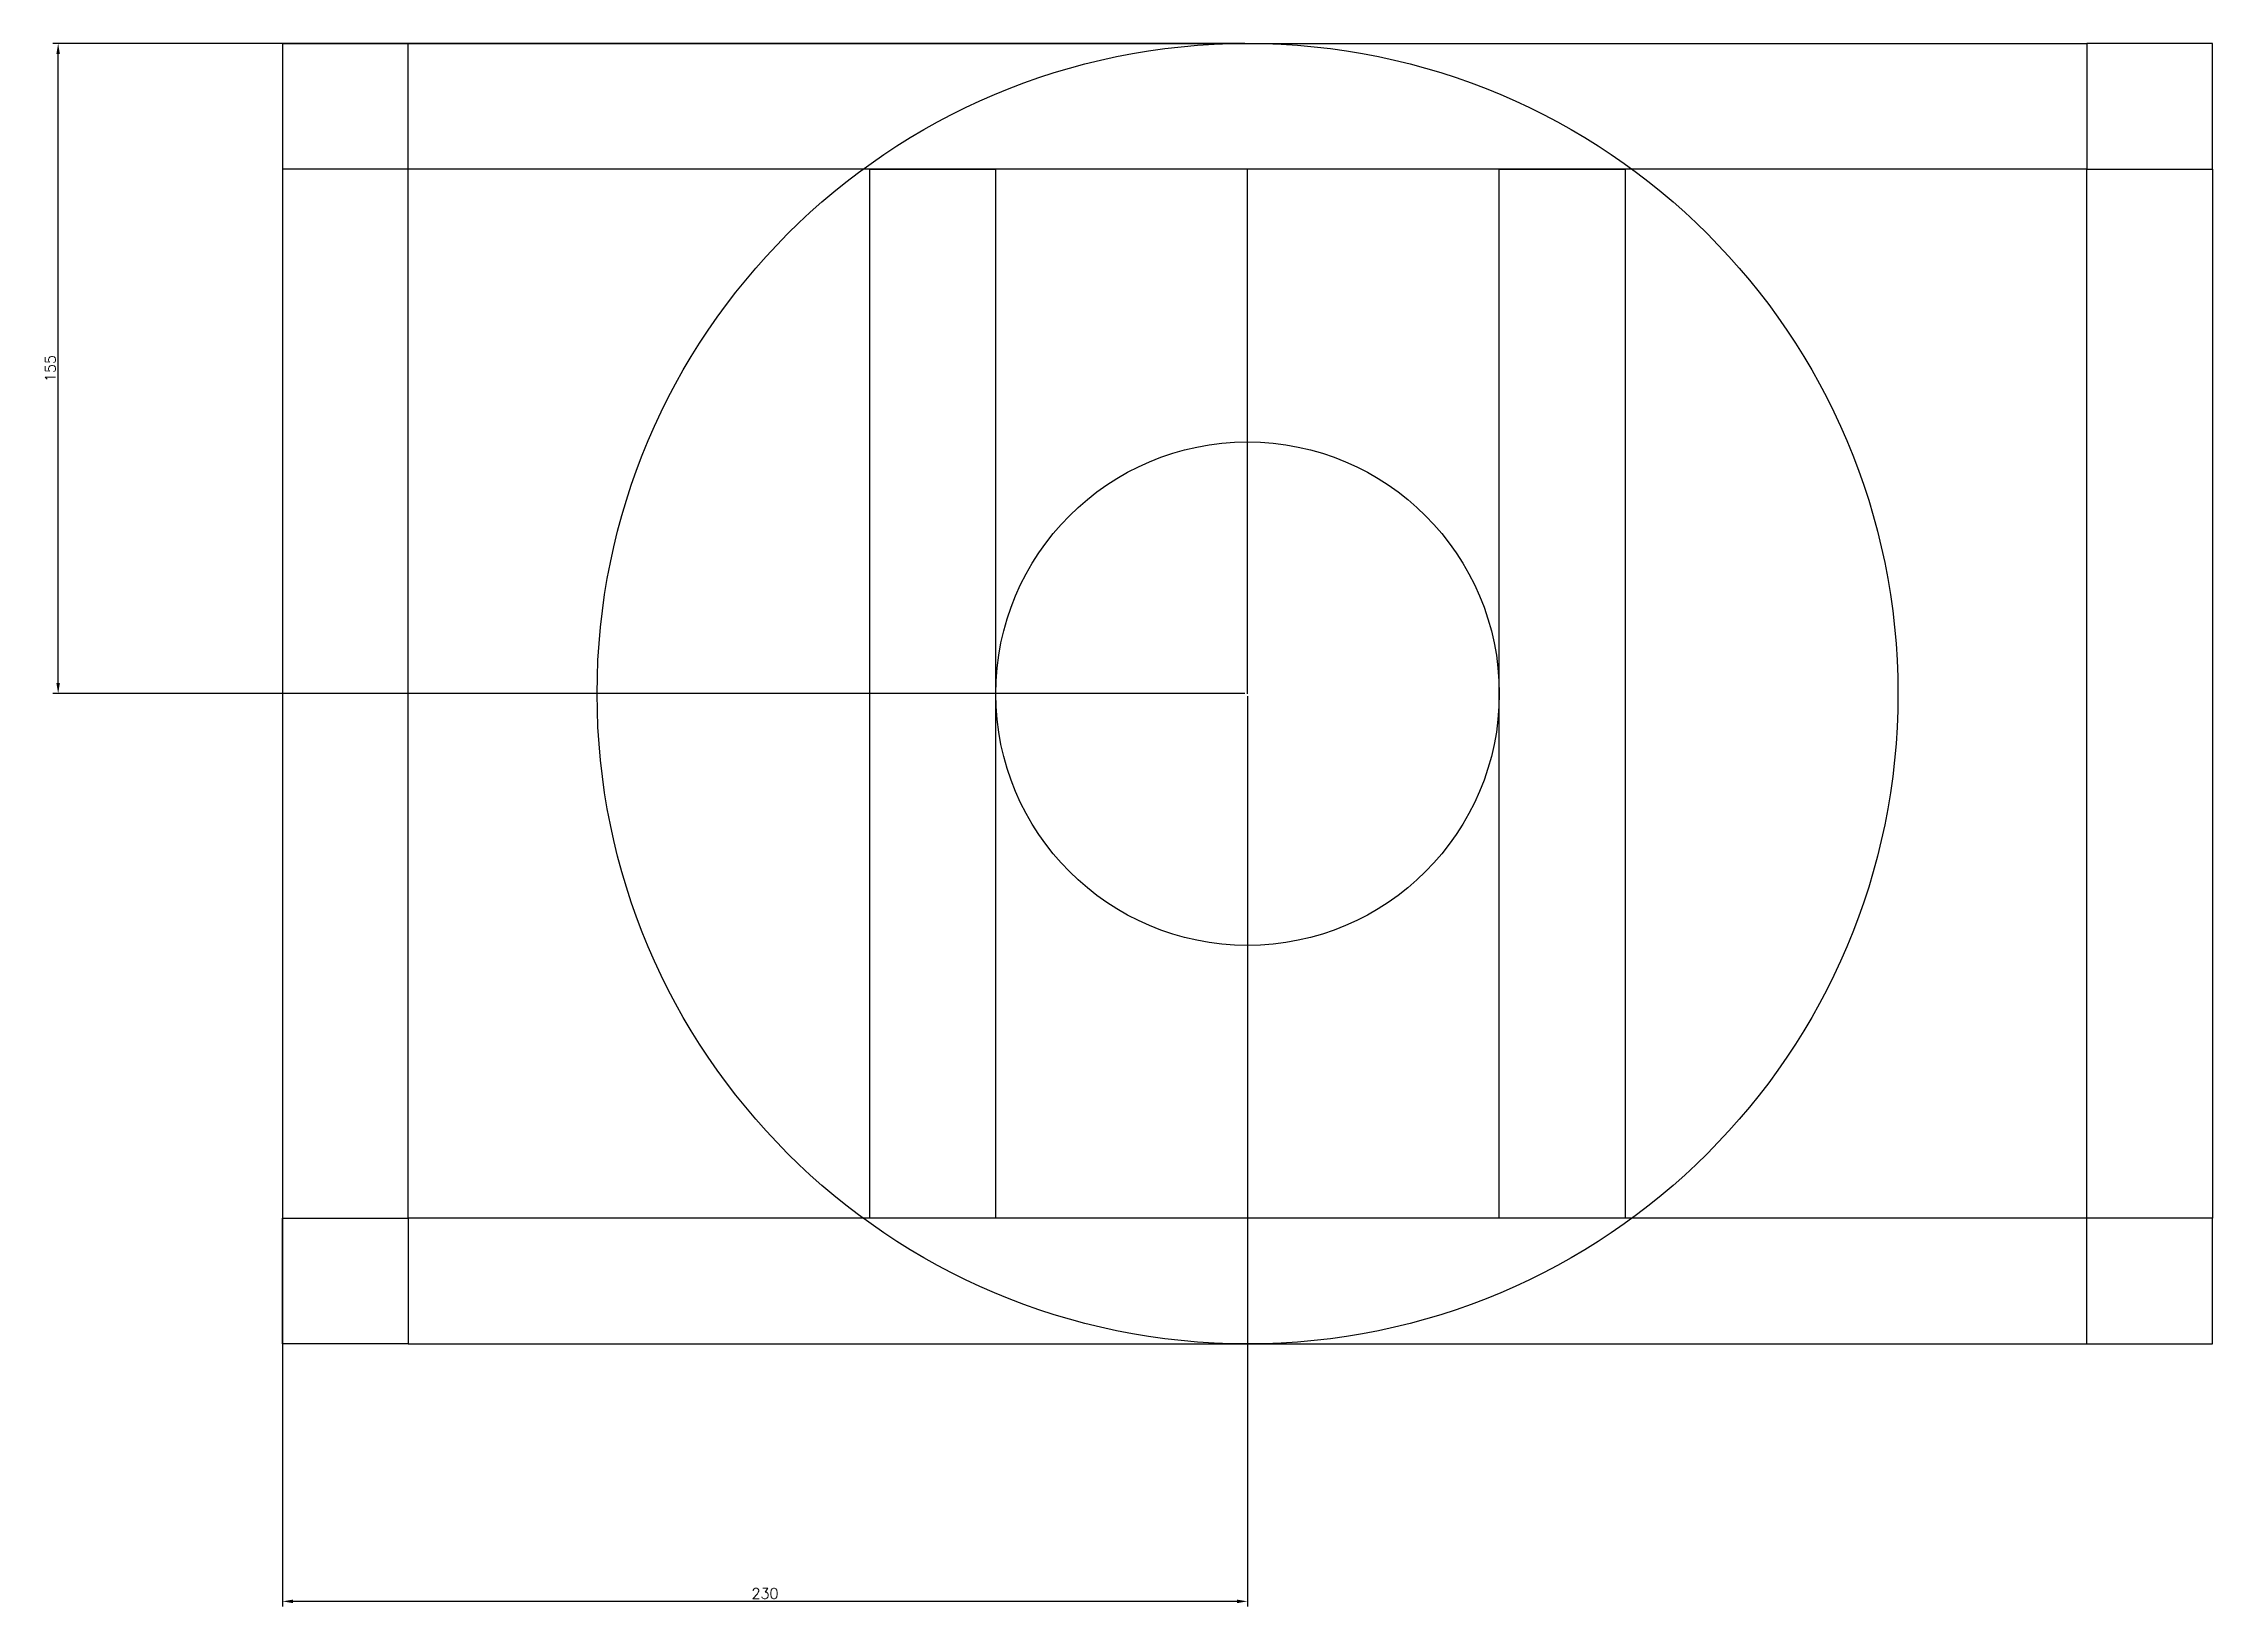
# Model space of a CAD drawing. Header units: millimetres. Extents: x 96 to 1241, y 98 to 1170.
# Drawn here: x 96 to 613, y 98 to 471 of the extents above; entities that cross this region are included whole.
import ezdxf

# ---------------------------------------------------------------- set-up
doc = ezdxf.new("R2010")
doc.units = ezdxf.units.MM
for name, color, linetype in [('blue', 5, 'Continuous'), ('orange', 40, 'Continuous'), ('red', 10, 'Continuous')]:
    doc.layers.add(name, color=color, linetype=linetype)
doc.styles.get("Standard").update_dxf_attribs({"font": 'simplex.shx'})
doc.dimstyles.new('ISO-25', dxfattribs={"dimtxt": 2.5, "dimasz": 2.5, "dimexe": 1.25, "dimexo": 0.625, "dimtad": 1, "dimtxsty": 'Standard', "dimcen": 2.5, "dimadec": 0, "dimazin": 0, "dimtfac": 1, "dimtmove": 0, "dimatfit": 3, "dimfxl": 1, "dimarcsym": 0})

msp = doc.modelspace()

# ---------------------------------------------------------------- blocks, each defined once
blk = doc.blocks.new('*D149')
at = {"layer": 'Defpoints', "color": 0, "transparency": 16777216}
for p in [(153.31, 316.06), (383.31, 316.06), (153.31, 99.7)]:
    blk.add_point(p, dxfattribs=at)
at = {"layer": 'orange', "color": 0, "lineweight": -2, "transparency": 16777216}
for p, q in [((153.31, 315.43), (153.31, 98.45)), ((383.31, 315.43), (383.31, 98.45)), ((380.81, 99.7), (155.81, 99.7))]:
    blk.add_line(p, q, dxfattribs=at)
at = {"layer": 'orange', "color": 0, "transparency": 16777216}
for points in [[(155.81, 100.12), (155.81, 99.28), (153.31, 99.7)], [(380.81, 100.12), (380.81, 99.28), (383.31, 99.7)]]:
    blk.add_solid(points, dxfattribs=at)
at = {"layer": 'orange', "color": 0, "transparency": 16777216, "insert": (268.31, 101.57), "char_height": 2.5, "attachment_point": 5}
blk.add_mtext('230', dxfattribs=at)
blk = doc.blocks.new('*D150')
at = {"layer": 'Defpoints', "color": 0, "transparency": 16777216}
for p in [(99.85, 471.06), (383.31, 471.06), (383.31, 316.06)]:
    blk.add_point(p, dxfattribs=at)
at = {"layer": 'orange', "color": 0, "lineweight": -2, "transparency": 16777216}
for p, q in [((382.68, 471.06), (98.6, 471.06)), ((99.85, 318.56), (99.85, 468.56)), ((382.68, 316.06), (98.6, 316.06))]:
    blk.add_line(p, q, dxfattribs=at)
at = {"layer": 'orange', "color": 0, "transparency": 16777216}
for points in [[(99.43, 468.56), (100.26, 468.56), (99.85, 471.06)], [(99.43, 318.56), (100.26, 318.56), (99.85, 316.06)]]:
    blk.add_solid(points, dxfattribs=at)
at = {"layer": 'orange', "color": 0, "transparency": 16777216, "insert": (97.97, 393.56), "char_height": 2.5, "attachment_point": 5, "rotation": 90}
blk.add_mtext('155', dxfattribs=at)

# ---------------------------------------------------------------- dimensions: what is measured, and where the dimension line sits
at = {"layer": 'orange'}
dim = msp.add_linear_dim(base=(99.846, 471.056), p1=(383.305, 316.056), p2=(383.305, 471.056), angle=90, dimstyle='ISO-25', dxfattribs=at)
dim.commit()
dim.dimension.update_dxf_attribs({"geometry": '*D150', "text_midpoint": (97.971, 393.556)})
dim = msp.add_linear_dim(base=(153.305, 99.699), p1=(383.305, 316.056), p2=(153.305, 316.056), dimstyle='ISO-25', dxfattribs=at)
dim.commit()
dim.dimension.update_dxf_attribs({"geometry": '*D149', "text_midpoint": (268.305, 101.574)})

# ---------------------------------------------------------------- linework, layer by layer
at = {"layer": 'blue'}
for p, q in [((183.305, 471.056), (153.305, 471.056)), ((153.305, 471.056), (183.305, 471.056)), ((153.305, 471.056), (153.305, 441.056)), ((183.305, 441.056), (183.305, 471.056)), ((183.305, 471.056), (583.305, 471.056)), ((613.305, 471.056), (583.305, 471.056)), ((583.305, 471.056), (583.305, 441.056)), ((613.305, 441.056), (613.305, 471.056)), ((183.305, 441.056), (153.305, 441.056)), ((153.305, 441.056), (153.305, 191.056)), ((583.305, 441.056), (183.305, 441.056)), ((183.305, 191.056), (183.305, 441.056)), ((583.305, 191.056), (583.305, 441.056)), ((583.305, 441.056), (613.305, 441.056)), ((613.305, 441.056), (613.305, 191.056)), ((153.305, 161.056), (153.305, 191.056)), ((153.305, 191.056), (183.305, 191.056)), ((183.305, 191.056), (183.305, 161.056)), ((583.305, 191.056), (183.305, 191.056)), ((583.305, 161.056), (583.305, 191.056)), ((613.305, 191.056), (583.305, 191.056)), ((613.305, 161.056), (613.305, 191.056)), ((183.305, 161.056), (153.305, 161.056)), ((183.305, 161.056), (583.305, 161.056)), ((583.305, 161.056), (613.305, 161.056))]:
    msp.add_line(p, q, dxfattribs=at)
at = {"layer": 'orange'}
msp.add_line((383.305, 316.056), (383.305, 441.056), dxfattribs=at)
msp.add_circle((383.305, 316.056), 155, dxfattribs=at)
at = {"layer": 'red'}
for p, q in [((293.305, 191.056), (293.305, 441.056)), ((293.305, 441.056), (323.305, 441.056)), ((323.305, 191.056), (323.305, 441.056)), ((443.305, 191.056), (443.305, 441.056)), ((443.305, 441.056), (473.305, 441.056)), ((473.305, 441.056), (473.305, 191.056)), ((323.305, 191.056), (293.305, 191.056)), ((473.305, 191.056), (443.305, 191.056))]:
    msp.add_line(p, q, dxfattribs=at)
msp.add_circle((383.305, 316.056), 60, dxfattribs=at)

msp.set_redraw_order([(e.dxf.handle, doc.entitydb.next_handle()) for e in msp.query("TEXT MTEXT ATTDEF DIMENSION ARC_DIMENSION")])  # texts and dimensions are drawn at this point

doc.saveas('drawing.dxf')
